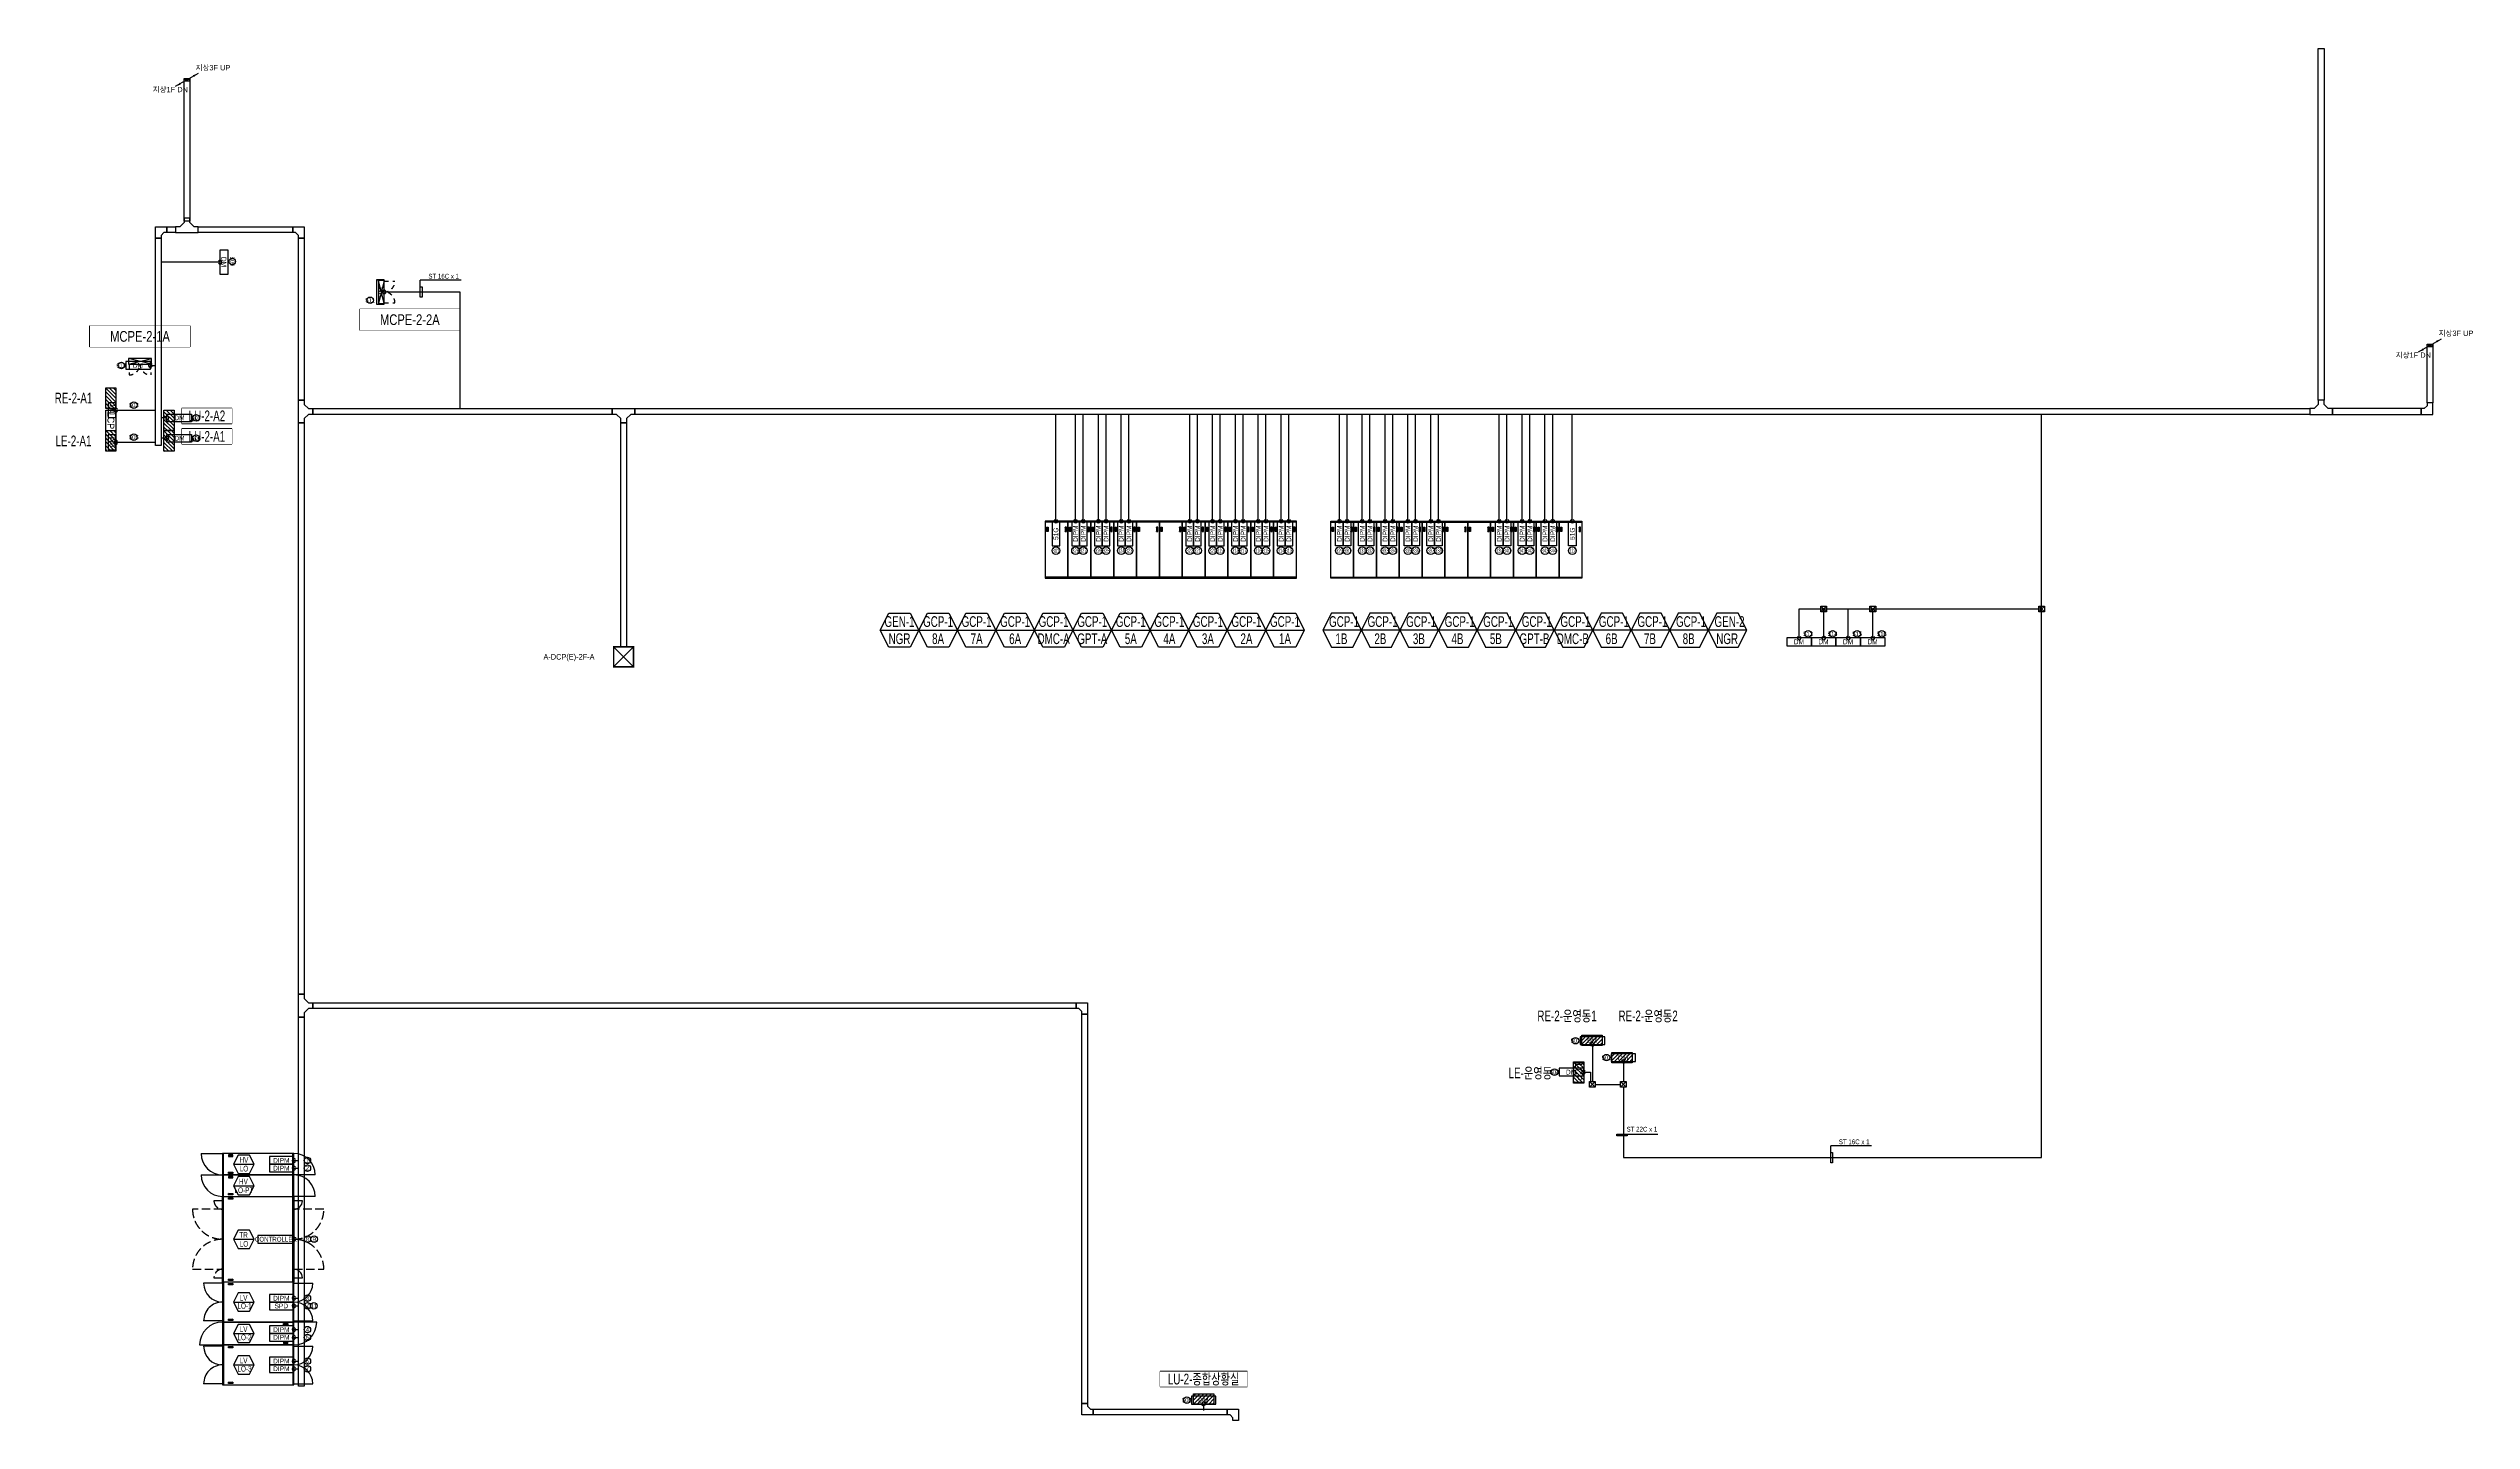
# Model space of a CAD drawing. Header units: millimetres. Extents: x 89450 to 753248, y -530175 to 1209785.
# Drawn here: x 90449 to 175308, y -87684 to -39645 of the extents above; entities that cross this region are included whole.
import ezdxf
from ezdxf.enums import TextEntityAlignment as Align

# ---------------------------------------------------------------- set-up
doc = ezdxf.new("R2010")
doc.units = ezdxf.units.MM
doc.header["$LTSCALE"] = 150
for name, pattern in [('CONTINOUS', [0]), ('D1', [3, 1, -1, 1]), ('LH2', [2.85, 2, -0.85])]:
    doc.linetypes.add(name, pattern=pattern)
for name, color, linetype in [('------00 Switch Gear', 3, 'Continuous'), ('------00 Switch Gear_Number', 1, 'Continuous'), ('------01 Distribution Panel', 3, 'Continuous'), ('------01 Distribution Panel_UPS_Emgency', 232, 'Continuous'), ('------01 Motor Control Panel or Center', 4, 'Continuous'), ('------02 Etc Panel', 3, 'Continuous'), ('-----29 Indicator', 1, 'Continuous'), ('-----99 EPMS CABLE DUCT', 4, 'Continuous'), ('-----99 EPMS CONDUIT', 4, 'Continuous'), ('-----99 EPMS DEVICE', 3, 'Continuous'), ('-----99 EPMS PNL', 6, 'Continuous')]:
    doc.layers.add(name, color=color, linetype=linetype)
doc.styles.add('ELEC', font='')
doc.styles.get('ELEC').set_extended_font_data('Dotum')

# ---------------------------------------------------------------- blocks, each defined once
blk = doc.blocks.new('A02')
h = blk.add_hatch()
h.set_pattern_fill('ANSI31', color=161, scale=25, style=0)
h.set_pattern_definition([(45, (-2000, -19200), (-56.1266, 56.1266), [])])
h.paths.add_polyline_path([(-300, 300), (-300, 0), (300, 0), (300, 300)])
at = {"color": 161}
blk.add_lwpolyline([(300, 0), (-300, 0), (-300, 300), (300, 300)], close=True, dxfattribs=at)
blk = doc.blocks.new('MCP_EQUIPMENT-2')
at = {"color": 161}
for p, q in [((200, 400), (0, -400)), ((200, -400), (0, 400))]:
    blk.add_line(p, q, dxfattribs=at)
at = {"color": 161, "linetype": 'D1'}
for p, q in [((200, 380), (580, 380)), ((200, -380), (580, -380))]:
    blk.add_line(p, q, dxfattribs=at)
at = {"color": 161}
blk.add_lwpolyline([(200, 400), (0, 400), (0, -400), (200, -400)], close=True, dxfattribs=at)
at = {"color": 161, "linetype": 'D1'}
for centre, start, end in [((200, 380), 270, 0), ((200, -380), 0, 90)]:
    blk.add_arc(centre, 380, start, end, dxfattribs=at)
blk = doc.blocks.new('zw$32E')
for p, q in [((100, 0), (0, 0)), ((0, 0), (0, -400)), ((100, -75), (100, 0)), ((0, -400), (100, -400)), ((175, -150), (100, -75)), ((100, -325), (175, -250)), ((100, -400), (100, -325)), ((250, -150), (175, -150)), ((175, -250), (250, -250)), ((250, -250), (250, -150))]:
    blk.add_line(p, q)
blk = doc.blocks.new('A07')
at = {"color": 8}
blk.add_lwpolyline([(-300, 0), (-300, 300), (300, 300), (300, 0)], close=True, dxfattribs=at)
at = {"color": 8, "style": 'ELEC'}
blk.add_text('LCP', height=200, rotation=360, dxfattribs=at).set_placement((0, 150), align=Align.MIDDLE)
blk = doc.blocks.new('1400X2500')
at = {"layer": '------00 Switch Gear', "color": 161}
for p, q in [((-2500, 1360, 0), (-3160, 1360, 0)), ((-2458, 0, 0), (-2458, 1400, 0)), ((-360, 1350, 0), (-210, 1300, 0)), ((-360, 1300, 0), (-210, 1350, 0)), ((-40, 0), (-40, 1400)), ((0, 1360, 0), (660, 1360, 0)), ((-2500, 40, 0), (-3160, 40, 0)), ((-360, 100, 0), (-210, 50, 0)), ((-360, 50, 0), (-210, 100, 0)), ((0, 40, 0), (660, 40, 0))]:
    blk.add_line(p, q, dxfattribs=at)
for points in [[(0, 0), (0, 1400), (-2500, 1400), (-2500, 0)], [(-210, 1350), (-210, 1300), (-360, 1300), (-360, 1350)], [(-210, 100), (-210, 50), (-360, 50), (-360, 100)]]:
    blk.add_lwpolyline(points, close=True, dxfattribs=at)
for centre, start, end in [((-2500, 1360, 0), 180, 270), ((0, 1360, 0), 270, 0), ((-2500, 40, 0), 90, 180), ((0, 40, 0), 0, 90)]:
    blk.add_arc(centre, 660, start, end, dxfattribs=at)
blk = doc.blocks.new('800X2500')
at = {"layer": '------00 Switch Gear', "color": 161}
for p, q in [((-3300, 0), (-2458, 0)), ((-2460, 800), (-2460, 0)), ((-210, 750), (-360, 700)), ((-360, 750), (-210, 700)), ((-210, 50), (-360, 100)), ((-360, 50), (-210, 100)), ((800, 800), (-42, 800)), ((-40, 800), (-40, 0))]:
    blk.add_line(p, q, dxfattribs=at)
for points in [[(-2500, 800), (-2500, 0), (0, 0), (0, 800)], [(-360, 750), (-210, 750), (-210, 700), (-360, 700)], [(-360, 50), (-210, 50), (-210, 100), (-360, 100)]]:
    blk.add_lwpolyline(points, close=True, dxfattribs=at)
for centre, start, end in [((-2500, 0), 90, 180), ((0, 800), 270, 0)]:
    blk.add_arc(centre, 800, start, end, dxfattribs=at)
blk = doc.blocks.new('750X2500')
at = {"layer": '------00 Switch Gear', "color": 161}
for p, q in [((-3250, 750), (-2458, 750)), ((-2460, 750), (-2460, 0)), ((-210, 700), (-360, 650)), ((-360, 700), (-210, 650)), ((-210, 50), (-360, 100)), ((-360, 50), (-210, 100)), ((750, 0), (-42, 0)), ((-40, 750), (-40, 0))]:
    blk.add_line(p, q, dxfattribs=at)
for points in [[(-2500, 750), (-2500, 0), (0, 0), (0, 750)], [(-360, 700), (-210, 700), (-210, 650), (-360, 650)], [(-360, 50), (-210, 50), (-210, 100), (-360, 100)]]:
    blk.add_lwpolyline(points, close=True, dxfattribs=at)
for centre, start, end in [((-2500, 750), 180, 270), ((0, 0), 0, 90)]:
    blk.add_arc(centre, 750, start, end, dxfattribs=at)

msp = doc.modelspace()

# ---------------------------------------------------------------- linework, layer by layer
at = {"layer": '------00 Switch Gear', "color": 161}
for p, q in [((126154, -56235), (125354, -56235)), ((125404, -56555), (125454, -56405)), ((125454, -56555), (125404, -56405)), ((126104, -56555), (126054, -56405)), ((126054, -56555), (126104, -56405)), ((126954, -56235), (126154, -56235)), ((126204, -56555), (126254, -56405)), ((126254, -56555), (126204, -56405)), ((126904, -56555), (126854, -56405)), ((126854, -56555), (126904, -56405)), ((127754, -56235), (126954, -56235)), ((127004, -56555), (127054, -56405)), ((127054, -56555), (127004, -56405)), ((127704, -56555), (127654, -56405)), ((127654, -56555), (127704, -56405)), ((128554, -56235), (127754, -56235)), ((127804, -56555), (127854, -56405)), ((127854, -56555), (127804, -56405)), ((128504, -56555), (128454, -56405)), ((128454, -56555), (128504, -56405)), ((129354, -56235), (128554, -56235)), ((128604, -56555), (128654, -56405)), ((128654, -56555), (128604, -56405)), ((129304, -56555), (129254, -56405)), ((129254, -56555), (129304, -56405)), ((130154, -56235), (129354, -56235)), ((129404, -56555), (129454, -56405)), ((129454, -56555), (129404, -56405)), ((130104, -56555), (130054, -56405)), ((130054, -56555), (130104, -56405)), ((130954, -56235), (130154, -56235)), ((130204, -56555), (130254, -56405)), ((130254, -56555), (130204, -56405)), ((130904, -56555), (130854, -56405)), ((130854, -56555), (130904, -56405)), ((131754, -56235), (130954, -56235)), ((131004, -56555), (131054, -56405)), ((131054, -56555), (131004, -56405)), ((131704, -56555), (131654, -56405)), ((131654, -56555), (131704, -56405)), ((132554, -56235), (131754, -56235)), ((131804, -56555), (131854, -56405)), ((131854, -56555), (131804, -56405)), ((132504, -56555), (132454, -56405)), ((132454, -56555), (132504, -56405)), ((133354, -56235), (132554, -56235)), ((132604, -56555), (132654, -56405)), ((132654, -56555), (132604, -56405)), ((133304, -56555), (133254, -56405)), ((133254, -56555), (133304, -56405)), ((134154, -56235), (133354, -56235)), ((133404, -56555), (133454, -56405)), ((133454, -56555), (133404, -56405)), ((134104, -56555), (134054, -56405)), ((134054, -56555), (134104, -56405)), ((135354, -56235), (136154, -56235)), ((135404, -56555), (135454, -56405)), ((135454, -56555), (135404, -56405)), ((136104, -56555), (136054, -56405)), ((136054, -56555), (136104, -56405)), ((136154, -56235), (136954, -56235)), ((136204, -56555), (136254, -56405)), ((136254, -56555), (136204, -56405)), ((136904, -56555), (136854, -56405)), ((136854, -56555), (136904, -56405)), ((136954, -56235), (137754, -56235)), ((137004, -56555), (137054, -56405)), ((137054, -56555), (137004, -56405)), ((137704, -56555), (137654, -56405)), ((137654, -56555), (137704, -56405)), ((137754, -56235), (138554, -56235)), ((137804, -56555), (137854, -56405)), ((137854, -56555), (137804, -56405)), ((138504, -56555), (138454, -56405)), ((138454, -56555), (138504, -56405)), ((138554, -56235), (139354, -56235)), ((138604, -56555), (138654, -56405)), ((138654, -56555), (138604, -56405)), ((139304, -56555), (139254, -56405)), ((139254, -56555), (139304, -56405)), ((139354, -56235), (140154, -56235)), ((139404, -56555), (139454, -56405)), ((139454, -56555), (139404, -56405)), ((140104, -56555), (140054, -56405)), ((140054, -56555), (140104, -56405)), ((140154, -56235), (140954, -56235)), ((140204, -56555), (140254, -56405)), ((140254, -56555), (140204, -56405)), ((140904, -56555), (140854, -56405)), ((140854, -56555), (140904, -56405)), ((140954, -56235), (141754, -56235)), ((141004, -56555), (141054, -56405)), ((141054, -56555), (141004, -56405)), ((141704, -56555), (141654, -56405)), ((141654, -56555), (141704, -56405)), ((141754, -56235), (142554, -56235)), ((141804, -56555), (141854, -56405)), ((141854, -56555), (141804, -56405)), ((142504, -56555), (142454, -56405)), ((142454, -56555), (142504, -56405)), ((142554, -56235), (143354, -56235)), ((142604, -56555), (142654, -56405)), ((142654, -56555), (142604, -56405)), ((143304, -56555), (143254, -56405)), ((143254, -56555), (143304, -56405)), ((143354, -56235), (144154, -56235)), ((143404, -56555), (143454, -56405)), ((143454, -56555), (143404, -56405)), ((144104, -56555), (144054, -56405)), ((144054, -56555), (144104, -56405)), ((126154, -58153), (125354, -58153)), ((126954, -58153), (126154, -58153)), ((127754, -58153), (126954, -58153)), ((128554, -58153), (127754, -58153)), ((129354, -58153), (128554, -58153)), ((130154, -58153), (129354, -58153)), ((130954, -58153), (130154, -58153)), ((131754, -58153), (130954, -58153)), ((132554, -58153), (131754, -58153)), ((133354, -58153), (132554, -58153)), ((134154, -58153), (133354, -58153)), ((135354, -58153), (136154, -58153)), ((136154, -58153), (136954, -58153)), ((136954, -58153), (137754, -58153)), ((137754, -58153), (138554, -58153)), ((138554, -58153), (139354, -58153)), ((139354, -58153), (140154, -58153)), ((140154, -58153), (140954, -58153)), ((140954, -58153), (141754, -58153)), ((141754, -58153), (142554, -58153)), ((142554, -58153), (143354, -58153)), ((143354, -58153), (144154, -58153)), ((96584, -82836, 0), (96584, -79836, 0)), ((96904, -79936, 0), (96754, -79886, 0)), ((96904, -79886, 0), (96754, -79936, 0)), ((99004, -82836, 0), (99004, -79836, 0)), ((99344, -79986, 0), (99044, -79986, 0)), ((96904, -82786, 0), (96754, -82736, 0)), ((96904, -82736, 0), (96754, -82786, 0)), ((99044, -82686, 0), (99344, -82686, 0))]:
    msp.add_line(p, q, dxfattribs=at)
at = {"layer": '------00 Switch Gear', "color": 161, "linetype": 'LH2'}
for p, q in [((96544, -80286, 0), (95494, -80286, 0)), ((96544, -79986, 0), (96244, -79986, 0)), ((100094, -80286, 0), (99044, -80286, 0)), ((95494, -82386, 0), (96544, -82386, 0)), ((96244, -82686, 0), (96544, -82686, 0)), ((99044, -82386, 0), (100094, -82386, 0))]:
    msp.add_line(p, q, dxfattribs=at)
at = {"layer": '------00 Switch Gear', "color": 161, "elevation": 0}
for points in [[(126154, -56195), (125354, -56195), (125354, -58195), (126154, -58195)], [(125404, -56405), (125454, -56405), (125454, -56555), (125404, -56555)], [(126104, -56405), (126054, -56405), (126054, -56555), (126104, -56555)], [(126954, -56195), (126154, -56195), (126154, -58195), (126954, -58195)], [(126204, -56405), (126254, -56405), (126254, -56555), (126204, -56555)], [(126904, -56405), (126854, -56405), (126854, -56555), (126904, -56555)], [(127754, -56195), (126954, -56195), (126954, -58195), (127754, -58195)], [(127004, -56405), (127054, -56405), (127054, -56555), (127004, -56555)], [(127704, -56405), (127654, -56405), (127654, -56555), (127704, -56555)], [(128554, -56195), (127754, -56195), (127754, -58195), (128554, -58195)], [(127804, -56405), (127854, -56405), (127854, -56555), (127804, -56555)], [(128504, -56405), (128454, -56405), (128454, -56555), (128504, -56555)], [(129354, -56195), (128554, -56195), (128554, -58195), (129354, -58195)], [(128604, -56405), (128654, -56405), (128654, -56555), (128604, -56555)], [(129304, -56405), (129254, -56405), (129254, -56555), (129304, -56555)], [(130154, -56195), (129354, -56195), (129354, -58195), (130154, -58195)], [(129404, -56405), (129454, -56405), (129454, -56555), (129404, -56555)], [(130104, -56405), (130054, -56405), (130054, -56555), (130104, -56555)], [(130954, -56195), (130154, -56195), (130154, -58195), (130954, -58195)], [(130204, -56405), (130254, -56405), (130254, -56555), (130204, -56555)], [(130904, -56405), (130854, -56405), (130854, -56555), (130904, -56555)], [(131754, -56195), (130954, -56195), (130954, -58195), (131754, -58195)], [(131004, -56405), (131054, -56405), (131054, -56555), (131004, -56555)], [(131704, -56405), (131654, -56405), (131654, -56555), (131704, -56555)], [(132554, -56195), (131754, -56195), (131754, -58195), (132554, -58195)], [(131804, -56405), (131854, -56405), (131854, -56555), (131804, -56555)], [(132504, -56405), (132454, -56405), (132454, -56555), (132504, -56555)], [(133354, -56195), (132554, -56195), (132554, -58195), (133354, -58195)], [(132604, -56405), (132654, -56405), (132654, -56555), (132604, -56555)], [(133304, -56405), (133254, -56405), (133254, -56555), (133304, -56555)], [(134154, -56195), (133354, -56195), (133354, -58195), (134154, -58195)], [(133404, -56405), (133454, -56405), (133454, -56555), (133404, -56555)], [(134104, -56405), (134054, -56405), (134054, -56555), (134104, -56555)], [(135354, -56195), (136154, -56195), (136154, -58195), (135354, -58195)], [(135404, -56405), (135454, -56405), (135454, -56555), (135404, -56555)], [(136104, -56405), (136054, -56405), (136054, -56555), (136104, -56555)], [(136154, -56195), (136954, -56195), (136954, -58195), (136154, -58195)], [(136204, -56405), (136254, -56405), (136254, -56555), (136204, -56555)], [(136904, -56405), (136854, -56405), (136854, -56555), (136904, -56555)], [(136954, -56195), (137754, -56195), (137754, -58195), (136954, -58195)], [(137004, -56405), (137054, -56405), (137054, -56555), (137004, -56555)], [(137704, -56405), (137654, -56405), (137654, -56555), (137704, -56555)], [(137754, -56195), (138554, -56195), (138554, -58195), (137754, -58195)], [(137804, -56405), (137854, -56405), (137854, -56555), (137804, -56555)], [(138504, -56405), (138454, -56405), (138454, -56555), (138504, -56555)], [(138554, -56195), (139354, -56195), (139354, -58195), (138554, -58195)], [(138604, -56405), (138654, -56405), (138654, -56555), (138604, -56555)], [(139304, -56405), (139254, -56405), (139254, -56555), (139304, -56555)], [(139354, -56195), (140154, -56195), (140154, -58195), (139354, -58195)], [(139404, -56405), (139454, -56405), (139454, -56555), (139404, -56555)], [(140104, -56405), (140054, -56405), (140054, -56555), (140104, -56555)], [(140154, -56195), (140954, -56195), (140954, -58195), (140154, -58195)], [(140204, -56405), (140254, -56405), (140254, -56555), (140204, -56555)], [(140904, -56405), (140854, -56405), (140854, -56555), (140904, -56555)], [(140954, -56195), (141754, -56195), (141754, -58195), (140954, -58195)], [(141004, -56405), (141054, -56405), (141054, -56555), (141004, -56555)], [(141704, -56405), (141654, -56405), (141654, -56555), (141704, -56555)], [(141754, -56195), (142554, -56195), (142554, -58195), (141754, -58195)], [(141804, -56405), (141854, -56405), (141854, -56555), (141804, -56555)], [(142504, -56405), (142454, -56405), (142454, -56555), (142504, -56555)], [(142554, -56195), (143354, -56195), (143354, -58195), (142554, -58195)], [(142604, -56405), (142654, -56405), (142654, -56555), (142604, -56555)], [(143304, -56405), (143254, -56405), (143254, -56555), (143304, -56555)], [(143354, -56195), (144154, -56195), (144154, -58195), (143354, -58195)], [(143404, -56405), (143454, -56405), (143454, -56555), (143404, -56555)], [(144104, -56405), (144054, -56405), (144054, -56555), (144104, -56555)], [(96544, -82836), (96544, -79836), (99044, -79836), (99044, -82836)], [(96754, -79936), (96754, -79886), (96904, -79886), (96904, -79936)], [(96754, -82786), (96754, -82736), (96904, -82736), (96904, -82786)]]:
    msp.add_lwpolyline(points, close=True, dxfattribs=at)
at = {"layer": '------00 Switch Gear', "color": 161, "linetype": 'LH2'}
for centre, radius, start, end in [((96544, -80286, 0), 1050, 180, 270), ((96544, -79986, 0), 300, 180, 270), ((99044, -80286, 0), 1050, 270, 0), ((96544, -82386, 0), 1050, 90, 180), ((99044, -82386, 0), 1050, 0, 90), ((96544, -82686, 0), 300, 90, 180)]:
    msp.add_arc(centre, radius, start, end, dxfattribs=at)
at = {"layer": '------00 Switch Gear', "color": 161}
for centre, start, end in [((99044, -79986, 0), 270, 0), ((99044, -82686, 0), 0, 90)]:
    msp.add_arc(centre, 300, start, end, dxfattribs=at)
at = {"layer": '------00 Switch Gear_Number', "color": 1}
for points in [[(119579, -60011), (120929, -60011), (120629, -60611), (119878, -60611), (119579, -60011), (119878, -59411), (120629, -59411), (120929, -60011)], [(120929, -60011), (122279, -60011), (121979, -60611), (121228, -60611), (120929, -60011), (121228, -59411), (121979, -59411), (122279, -60011)], [(122279, -60011), (123629, -60011), (123329, -60611), (122578, -60611), (122279, -60011), (122578, -59411), (123329, -59411), (123629, -60011)], [(123629, -60011), (124979, -60011), (124679, -60611), (123928, -60611), (123629, -60011), (123928, -59411), (124679, -59411), (124979, -60011)], [(124976, -60011), (126326, -60011), (126026, -60611), (125275, -60611), (124976, -60011), (125275, -59411), (126026, -59411), (126326, -60011)], [(126329, -60011), (127679, -60011), (127379, -60611), (126628, -60611), (126329, -60011), (126628, -59411), (127379, -59411), (127679, -60011)], [(127679, -60011), (129029, -60011), (128729, -60611), (127978, -60611), (127679, -60011), (127978, -59411), (128729, -59411), (129029, -60011)], [(129029, -60011), (130379, -60011), (130079, -60611), (129328, -60611), (129029, -60011), (129328, -59411), (130079, -59411), (130379, -60011)], [(130379, -60011), (131729, -60011), (131429, -60611), (130678, -60611), (130379, -60011), (130678, -59411), (131429, -59411), (131729, -60011)], [(131729, -60011), (133079, -60011), (132779, -60611), (132028, -60611), (131729, -60011), (132028, -59411), (132779, -59411), (133079, -60011)], [(133079, -60011), (134429, -60011), (134129, -60611), (133378, -60611), (133079, -60011), (133378, -59411), (134129, -59411), (134429, -60011)], [(136429, -60011), (135079, -60011), (135378, -60611), (136129, -60611), (136429, -60011), (136129, -59411), (135378, -59411), (135079, -60011)], [(137779, -60011), (136429, -60011), (136728, -60611), (137479, -60611), (137779, -60011), (137479, -59411), (136728, -59411), (136429, -60011)], [(139129, -60011), (137779, -60011), (138078, -60611), (138829, -60611), (139129, -60011), (138829, -59411), (138078, -59411), (137779, -60011)], [(140479, -60011), (139129, -60011), (139428, -60611), (140179, -60611), (140479, -60011), (140179, -59411), (139428, -59411), (139129, -60011)], [(141829, -60011), (140479, -60011), (140778, -60611), (141529, -60611), (141829, -60011), (141529, -59411), (140778, -59411), (140479, -60011)], [(143179, -60011), (141829, -60011), (142128, -60611), (142879, -60611), (143179, -60011), (142879, -59411), (142128, -59411), (141829, -60011)], [(144531, -60011), (143181, -60011), (143481, -60611), (144232, -60611), (144531, -60011), (144232, -59411), (143481, -59411), (143181, -60011)], [(145879, -60011), (144529, -60011), (144828, -60611), (145579, -60611), (145879, -60011), (145579, -59411), (144828, -59411), (144529, -60011)], [(147229, -60011), (145879, -60011), (146178, -60611), (146929, -60611), (147229, -60011), (146929, -59411), (146178, -59411), (145879, -60011)], [(148579, -60011), (147229, -60011), (147528, -60611), (148279, -60611), (148579, -60011), (148279, -59411), (147528, -59411), (147229, -60011)], [(149929, -60011), (148579, -60011), (148878, -60611), (149629, -60611), (149929, -60011), (149629, -59411), (148878, -59411), (148579, -60011)]]:
    msp.add_lwpolyline(points, dxfattribs=at)
at = {"layer": '------00 Switch Gear_Number', "elevation": 0}
for points in [[(96934, -78711), (97654, -78711), (97494, -78391), (97093, -78391), (96934, -78711), (97093, -79031), (97494, -79031), (97654, -78711)], [(96934, -79461), (97654, -79461), (97494, -79141), (97093, -79141), (96934, -79461), (97093, -79781), (97494, -79781), (97654, -79461)], [(96934, -81336), (97654, -81336), (97494, -81016), (97093, -81016), (96934, -81336), (97093, -81656), (97494, -81656), (97654, -81336)], [(96934, -83536), (97654, -83536), (97494, -83216), (97093, -83216), (96934, -83536), (97093, -83856), (97494, -83856), (97654, -83536)], [(96934, -84636), (97654, -84636), (97494, -84316), (97093, -84316), (96934, -84636), (97093, -84956), (97494, -84956), (97654, -84636)], [(96934, -85736), (97654, -85736), (97494, -85416), (97093, -85416), (96934, -85736), (97093, -86056), (97494, -86056), (97654, -85736)]]:
    msp.add_lwpolyline(points, dxfattribs=at)
at = {"layer": '------01 Distribution Panel_UPS_Emgency', "color": 1, "elevation": 0}
msp.add_lwpolyline([(95121, -53490), (96876, -53490), (96876, -52965), (95121, -52965)], close=True, dxfattribs=at)
at = {"layer": '------01 Distribution Panel_UPS_Emgency', "color": 1}
msp.add_lwpolyline([(129377, -86495), (132431, -86495), (132431, -85970), (129377, -85970)], close=True, dxfattribs=at)
at = {"layer": '------01 Motor Control Panel or Center', "linetype": 'CONTINOUS'}
msp.add_lwpolyline([(104855, -48770), (104855, -49510), (101352, -49510), (101352, -48770)], close=True, dxfattribs=at)
at = {"layer": '------01 Motor Control Panel or Center', "linetype": 'CONTINOUS', "elevation": 0}
msp.add_lwpolyline([(95405, -49355), (95405, -50095), (91902, -50095), (91902, -49355)], close=True, dxfattribs=at)
at = {"layer": '------02 Etc Panel'}
for p, q in [((92814, -52310), (94195, -52310)), ((92814, -53435), (94195, -53435))]:
    msp.add_line(p, q, dxfattribs=at)
at = {"layer": '-----29 Indicator'}
for centre, radius in [((96888, -47102), 114), ((93001, -50742), 114), ((93436, -52131), 114), ((93436, -53255), 114), ((125731, -57227), 136), ((126419, -57227), 136), ((126688, -57227), 136), ((127219, -57227), 136), ((127488, -57227), 136), ((128019, -57227), 136), ((128288, -57227), 136), ((130419, -57227), 136), ((130688, -57227), 136), ((131219, -57227), 136), ((131488, -57227), 136), ((132019, -57227), 136), ((132288, -57227), 136), ((132819, -57227), 136), ((133088, -57227), 136), ((133619, -57227), 136), ((133888, -57227), 136), ((135659, -57227), 136), ((135928, -57227), 136), ((136459, -57227), 136), ((136728, -57227), 136), ((137259, -57227), 136), ((137528, -57227), 136), ((138059, -57227), 136), ((138328, -57227), 136), ((138859, -57227), 136), ((139128, -57227), 136), ((141259, -57227), 136), ((141528, -57227), 136), ((142059, -57227), 136), ((142328, -57227), 136), ((142859, -57227), 136), ((143128, -57227), 136), ((143816, -57227), 136), ((152074, -60141), 114), ((152934, -60141), 114), ((153794, -60141), 114), ((154655, -60141), 114), ((143930, -74384), 114), ((145014, -74979), 114), ((99516, -78577), 114), ((99516, -78846), 114), ((99516, -81336), 114), ((99757, -81336), 114), ((99516, -83402), 114), ((99516, -83671), 114), ((99743, -83671), 114), ((99516, -84502), 114), ((99516, -84771), 114), ((99516, -85602), 114), ((99516, -85871), 114)]:
    msp.add_circle(centre, radius, dxfattribs=at)
at = {"layer": '-----99 EPMS CABLE DUCT'}
for p, q in [((95207, -40705), (95387, -40785)), ((95207, -40785), (95387, -40705)), ((95297, -40745), (95703, -40511)), ((95297, -40745), (94891, -40979)), ((173849, -50045), (173443, -50279)), ((173759, -50005), (173939, -50085)), ((173759, -50085), (173939, -50005)), ((173849, -50045), (174255, -49811)), ((151759, -59269), (160253, -59269))]:
    msp.add_line(p, q, dxfattribs=at)
at = {"layer": '-----99 EPMS CABLE DUCT', "elevation": 0}
for points in [[(169942, -39645), (170142, -39645), (170142, -51956), (169942, -51956)], [(95197, -40695), (95397, -40695), (95397, -40795), (95197, -40795)], [(95207, -40705), (95387, -40705), (95387, -40785), (95207, -40785)], [(173749, -49995), (173949, -49995), (173949, -52056), (173749, -52056)], [(173749, -49995), (173949, -49995), (173949, -50095), (173749, -50095)], [(173759, -50005), (173939, -50005), (173939, -50085), (173759, -50085)], [(110489, -52756), (110689, -52756), (110689, -60595), (110489, -60595)], [(99702, -73061), (126439, -73061), (126439, -73261), (99702, -73261)], [(126639, -73461), (126839, -73461), (126839, -87084), (126639, -87084)], [(127039, -87284), (131728, -87284), (131728, -87484), (127039, -87484)]]:
    msp.add_lwpolyline(points, close=True, dxfattribs=at)
at = {"layer": '-----99 EPMS CABLE DUCT'}
for points in [[(95197, -40695), (95397, -40695), (95397, -45692), (95197, -45692)], [(94595, -45892), (94897, -45892), (94897, -46092), (94595, -46092)], [(95697, -45892), (99002, -45892), (99002, -46092), (95697, -46092)], [(99202, -46292), (99402, -46292), (99402, -51956), (99202, -51956)], [(99702, -52256), (110189, -52256), (110189, -52456), (99702, -52456)], [(110989, -52256), (169642, -52256), (169642, -52456), (110989, -52456)], [(173549, -52256), (170442, -52256), (170442, -52456), (173549, -52456)], [(99202, -52756), (99402, -52756), (99402, -72761), (99202, -72761)], [(99202, -73561), (99402, -73561), (99402, -86478), (99202, -86478)]]:
    msp.add_lwpolyline(points, close=True, dxfattribs=at)
at = {"layer": '-----99 EPMS CABLE DUCT', "elevation": 0}
for points in [[(95703, -40511, 0, 70, 0), (95527, -40612, 40, 40, 0)], [(94891, -40979, 0, 70, 0), (95067, -40878, 40, 40, 0)], [(174255, -49811, 0, 70, 0), (174079, -49912, 40, 40, 0)], [(173443, -50279, 0, 70, 0), (173619, -50178, 40, 40, 0)]]:
    msp.add_lwpolyline(points, format="xyseb", dxfattribs=at)
at = {"layer": '-----99 EPMS CABLE DUCT'}
for points in [[(94395, -46292), (94195, -46292), (94195, -45892), (94595, -45892), (94595, -46092), (94495, -46092), (94395, -46192), (94395, -46292)], [(99002, -46092), (99002, -45892), (99402, -45892), (99402, -46292), (99202, -46292), (99202, -46192), (99102, -46092), (99002, -46092)], [(96457, -47128), (94395, -47128)], [(173549, -52256), (173549, -52456), (173949, -52456), (173949, -52056), (173749, -52056), (173749, -52156), (173649, -52256), (173549, -52256)]]:
    msp.add_lwpolyline(points, dxfattribs=at)
at = {"layer": '-----99 EPMS CABLE DUCT', "elevation": 0}
for points in [[(126439, -73261), (126439, -73061), (126839, -73061), (126839, -73461), (126639, -73461), (126639, -73361), (126539, -73261), (126439, -73261)], [(127039, -87284), (127039, -87484), (126639, -87484), (126639, -87084), (126839, -87084), (126839, -87184), (126939, -87284), (127039, -87284)], [(131728, -87484), (131728, -87284), (132128, -87284), (132128, -87684), (131928, -87684), (131928, -87584), (131828, -87484), (131728, -87484)]]:
    msp.add_lwpolyline(points, dxfattribs=at)
at = {"layer": '-----99 EPMS CABLE DUCT'}
for centre in [(95297, -40745), (173849, -50045)]:
    msp.add_circle(centre, 10, dxfattribs=at)
at = {"layer": '-----99 EPMS CONDUIT'}
for p, q in [((102204, -48170), (104860, -48170)), ((104900, -47761), (103472, -47761)), ((94020, -50742), (94195, -50742)), ((125731, -56195), (125731, -52456, 0)), ((126419, -56195), (126419, -52456, 0)), ((126688, -56195), (126688, -52456, 0)), ((127219, -56195), (127219, -52456, 0)), ((127488, -56195), (127488, -52456, 0)), ((128019, -56195), (128019, -52456, 0)), ((128288, -56195), (128288, -52456, 0)), ((130419, -56195), (130419, -52456, 0)), ((130688, -56195), (130688, -52456, 0)), ((131219, -56195), (131219, -52456, 0)), ((131488, -56195), (131488, -52456, 0)), ((132019, -56195), (132019, -52456, 0)), ((132288, -56195), (132288, -52456, 0)), ((132819, -56195), (132819, -52456, 0)), ((133088, -56195), (133088, -52456, 0)), ((133619, -56195), (133619, -52456, 0)), ((133888, -56195), (133888, -52456, 0)), ((135659, -56195), (135659, -52456, 0)), ((135928, -56195), (135928, -52456, 0)), ((136459, -56195), (136459, -52456, 0)), ((136728, -56195), (136728, -52456, 0)), ((137259, -56195), (137259, -52456, 0)), ((137528, -56195), (137528, -52456, 0)), ((138059, -56195), (138059, -52456, 0)), ((138328, -56195), (138328, -52456, 0)), ((138859, -56195), (138859, -52456, 0)), ((139128, -56195), (139128, -52456, 0)), ((141259, -56195), (141259, -52456, 0)), ((141528, -56195), (141528, -52456, 0)), ((142059, -56195), (142059, -52456, 0)), ((142328, -56195), (142328, -52456, 0)), ((142859, -56195), (142859, -52456, 0)), ((143128, -56195), (143128, -52456, 0)), ((143816, -56195), (143816, -52456, 0)), ((160253, -78476), (160253, -52456)), ((151759, -60285), (151759, -59269)), ((152720, -59169), (152520, -59369)), ((152520, -59169), (152720, -59369)), ((152620, -60285), (152620, -59269)), ((153480, -60285), (153480, -59269)), ((154440, -59169), (154240, -59369)), ((154240, -59169), (154440, -59369)), ((154340, -60285), (154340, -59269)), ((160353, -59169), (160153, -59369)), ((160153, -59169), (160353, -59369)), ((144519, -74518), (144519, -75816)), ((144214, -75485), (144447, -75485)), ((144447, -75485), (144447, -75816)), ((145603, -75114), (145603, -75816)), ((144619, -75816), (144419, -76016)), ((144419, -75816), (144619, -76016)), ((144619, -75916), (145503, -75916)), ((145703, -75816), (145503, -76016)), ((145503, -75816), (145703, -76016)), ((145603, -76016), (145603, -78476)), ((145375, -77655), (146811, -77655)), ((152868, -78658), (152868, -78068)), ((154296, -78068), (152868, -78068)), ((99044, -78577, 0), (99202, -78577, 0)), ((99044, -78846, 0), (99202, -78846, 0)), ((145603, -78476), (160253, -78476)), ((99044, -81336, 0), (99202, -81336)), ((99044, -83402, 0), (99202, -83402, 0)), ((99044, -83671, 0), (99202, -83671, 0)), ((99044, -84502, 0), (99202, -84502, 0)), ((99044, -84771, 0), (99202, -84771, 0)), ((99044, -85602, 0), (99202, -85602, 0)), ((99044, -85871, 0), (99202, -85871, 0)), ((130904, -87105), (130904, -87338))]:
    msp.add_line(p, q, dxfattribs=at)
at = {"layer": '-----99 EPMS CONDUIT', "elevation": 0}
for points in [[(152520, -59169), (152720, -59169), (152720, -59369), (152520, -59369)], [(154240, -59169), (154440, -59169), (154440, -59369), (154240, -59369)], [(160153, -59169), (160353, -59169), (160353, -59369), (160153, -59369)], [(144419, -75816), (144619, -75816), (144619, -76016), (144419, -76016)], [(145503, -75816), (145703, -75816), (145703, -76016), (145503, -76016)], [(152868, -78658), (152868, -78295), (152928, -78295), (152928, -78658)]]:
    msp.add_lwpolyline(points, close=True, dxfattribs=at)
at = {"layer": '-----99 EPMS CONDUIT'}
msp.add_lwpolyline([(145375, -77655), (145738, -77655), (145738, -77715), (145375, -77715)], close=True, dxfattribs=at)
for points in [[(94598, -52580, 0), (94395, -52580, 0)], [(94598, -53292, 0), (94395, -53292, 0)]]:
    msp.add_polyline3d(points, dxfattribs=at)
for centre, start, end in [((96457, -47128), 210, 150), ((102204, -48170), 30, 330), ((94020, -50742), 30, 330), ((92814, -52310), 30, 330), ((94598, -52580), 210, 150), ((92814, -53435), 30, 330), ((94598, -53292), 210, 150), ((125731, -56195), 120, 60), ((126419, -56195), 120, 60), ((126688, -56195), 120, 60), ((127219, -56195), 120, 60), ((127488, -56195), 120, 60), ((128019, -56195), 120, 60), ((128288, -56195), 120, 60), ((130419, -56195), 120, 60), ((130688, -56195), 120, 60), ((131219, -56195), 120, 60), ((131488, -56195), 120, 60), ((132019, -56195), 120, 60), ((132288, -56195), 120, 60), ((132819, -56195), 120, 60), ((133088, -56195), 120, 60), ((133619, -56195), 120, 60), ((133888, -56195), 120, 60), ((135659, -56195), 120, 60), ((135928, -56195), 120, 60), ((136459, -56195), 120, 60), ((136728, -56195), 120, 60), ((137259, -56195), 120, 60), ((137528, -56195), 120, 60), ((138059, -56195), 120, 60), ((138328, -56195), 120, 60), ((138859, -56195), 120, 60), ((139128, -56195), 120, 60), ((141259, -56195), 120, 60), ((141528, -56195), 120, 60), ((142059, -56195), 120, 60), ((142328, -56195), 120, 60), ((142859, -56195), 120, 60), ((143128, -56195), 120, 60), ((143816, -56195), 120, 60), ((151759, -60285), 120, 60), ((152620, -60285), 120, 60), ((153480, -60285), 120, 60), ((154340, -60285), 120, 60), ((144519, -74518), 300, 240), ((144214, -75485), 30, 330), ((145603, -75114), 300, 240), ((99044, -78577, 0), 30, 330), ((99044, -78846, 0), 30, 330), ((99044, -81336, 0), 30, 330), ((99044, -83402, 0), 30, 330), ((99044, -83671, 0), 30, 330), ((99044, -84502, 0), 30, 330), ((99044, -84771, 0), 30, 330), ((99044, -85602, 0), 30, 330), ((99044, -85871, 0), 30, 330), ((130904, -87105), 300, 240)]:
    msp.add_arc(centre, 63.8, start, end, dxfattribs=at)
at = {"layer": '-----99 EPMS DEVICE', "color": 2}
msp.add_lwpolyline([(96457, -47558), (96457, -46698), (96727, -46698), (96727, -47558)], close=True, dxfattribs=at)
at = {"layer": '-----99 EPMS DEVICE', "color": 2, "elevation": 0}
for points in [[(94020, -50607), (93160, -50607), (93160, -50877), (94020, -50877)], [(152190, -60285), (151329, -60285), (151329, -60555), (152190, -60555)], [(153050, -60285), (152190, -60285), (152190, -60555), (153050, -60555)], [(153910, -60285), (153050, -60285), (153050, -60555), (153910, -60555)], [(154770, -60285), (153910, -60285), (153910, -60555), (154770, -60555)], [(144949, -74249), (144089, -74249), (144089, -74518), (144949, -74518)], [(146033, -74844), (145173, -74844), (145173, -75114), (146033, -75114)]]:
    msp.add_lwpolyline(points, close=True, dxfattribs=at)
at = {"layer": '-----99 EPMS DEVICE', "elevation": 0}
for points in [[(125596, -56195), (125596, -57055), (125866, -57055), (125866, -56195)], [(126284, -56195), (126284, -57055), (126554, -57055), (126554, -56195)], [(126554, -56195), (126554, -57055), (126823, -57055), (126823, -56195)], [(127084, -56195), (127084, -57055), (127354, -57055), (127354, -56195)], [(127354, -56195), (127354, -57055), (127623, -57055), (127623, -56195)], [(127884, -56195), (127884, -57055), (128154, -57055), (128154, -56195)], [(128154, -56195), (128154, -57055), (128423, -57055), (128423, -56195)], [(130284, -56195), (130284, -57055), (130554, -57055), (130554, -56195)], [(130554, -56195), (130554, -57055), (130823, -57055), (130823, -56195)], [(131084, -56195), (131084, -57055), (131354, -57055), (131354, -56195)], [(131354, -56195), (131354, -57055), (131623, -57055), (131623, -56195)], [(131884, -56195), (131884, -57055), (132154, -57055), (132154, -56195)], [(132154, -56195), (132154, -57055), (132423, -57055), (132423, -56195)], [(132684, -56195), (132684, -57055), (132954, -57055), (132954, -56195)], [(132954, -56195), (132954, -57055), (133223, -57055), (133223, -56195)], [(133484, -56195), (133484, -57055), (133754, -57055), (133754, -56195)], [(133754, -56195), (133754, -57055), (134023, -57055), (134023, -56195)], [(135794, -56195), (135794, -57055), (135524, -57055), (135524, -56195)], [(136063, -56195), (136063, -57055), (135794, -57055), (135794, -56195)], [(136594, -56195), (136594, -57055), (136324, -57055), (136324, -56195)], [(136863, -56195), (136863, -57055), (136594, -57055), (136594, -56195)], [(137394, -56195), (137394, -57055), (137124, -57055), (137124, -56195)], [(137663, -56195), (137663, -57055), (137394, -57055), (137394, -56195)], [(138194, -56195), (138194, -57055), (137924, -57055), (137924, -56195)], [(138463, -56195), (138463, -57055), (138194, -57055), (138194, -56195)], [(138994, -56195), (138994, -57055), (138724, -57055), (138724, -56195)], [(139263, -56195), (139263, -57055), (138994, -57055), (138994, -56195)], [(141394, -56195), (141394, -57055), (141124, -57055), (141124, -56195)], [(141663, -56195), (141663, -57055), (141394, -57055), (141394, -56195)], [(142194, -56195), (142194, -57055), (141924, -57055), (141924, -56195)], [(142463, -56195), (142463, -57055), (142194, -57055), (142194, -56195)], [(142994, -56195), (142994, -57055), (142724, -57055), (142724, -56195)], [(143263, -56195), (143263, -57055), (142994, -57055), (142994, -56195)], [(143951, -56195), (143951, -57055), (143681, -57055), (143681, -56195)], [(99044, -78442), (98184, -78442), (98184, -78711), (99044, -78711)], [(99044, -78711), (98184, -78711), (98184, -78981), (99044, -78981)], [(99044, -81202), (97784, -81202), (97784, -81471), (99044, -81471)], [(99044, -83267), (98184, -83267), (98184, -83536), (99044, -83536)], [(99044, -83536), (98184, -83536), (98184, -83806), (99044, -83806)], [(99044, -84367), (98184, -84367), (98184, -84636), (99044, -84636)], [(99044, -84636), (98184, -84636), (98184, -84906), (99044, -84906)], [(99044, -85467), (98184, -85467), (98184, -85736), (99044, -85736)], [(99044, -85736), (98184, -85736), (98184, -86006), (99044, -86006)]]:
    msp.add_lwpolyline(points, close=True, dxfattribs=at)
at = {"layer": '-----99 EPMS PNL'}
for p, q in [((110239, -60595), (110939, -61295)), ((110239, -61295), (110939, -60595))]:
    msp.add_line(p, q, dxfattribs=at)
at = {"layer": '-----99 EPMS PNL', "elevation": 0}
for points, const_width in [([(107592, -61126), (107592, -60765), (109763, -60765), (109763, -61126)], 1), ([(110239, -60595), (110939, -60595), (110939, -61295), (110239, -61295)], 50)]:
    msp.add_lwpolyline(points, close=True, dxfattribs=dict(at, const_width=const_width))

# ---------------------------------------------------------------- block references
at = {"layer": '------00 Switch Gear', "rotation": 180}
for name, p in [('750X2500', (96544, -78336, 0)), ('750X2500', (96544, -79086, 0)), ('1400X2500', (96544, -82836, 0)), ('1400X2500', (96544, -85036, 0))]:
    msp.add_blockref(name, p, dxfattribs=at)
at = {"layer": '------00 Switch Gear'}
msp.add_blockref('800X2500', (99044, -85036, 0), dxfattribs=at)
at = {"layer": '------01 Distribution Panel', "xscale": 1.2, "yscale": 1.2, "zscale": 1.2, "rotation": 270}
for p in [(92454, -51885), (92454, -53385)]:
    msp.add_blockref('A02', p, dxfattribs=at)
at = {"layer": '------01 Distribution Panel', "xscale": 1.2, "yscale": 1.2, "zscale": 1.2}
for p in [(144504, -74555), (145554, -75155)]:
    msp.add_blockref('A02', p, dxfattribs=at)
at = {"layer": '------01 Distribution Panel_UPS_Emgency', "xscale": 1.2, "yscale": 1.2, "zscale": 1.2}
for p, rotation in [((94494, -53385), 270), ((130904, -86745), 180)]:
    msp.add_blockref('A02', p, dxfattribs=dict(at, rotation=rotation))
at = {"layer": '-----99 EPMS CABLE DUCT', "yscale": 2, "zscale": 2}
for p, xscale, rotation in [((94897, -46092), 2, 89.99999999999993), ((99202, -52756), -2, 180), ((110189, -52256), -2, 89.99999999999993), ((169642, -52456), 2, 90.00000000000001), ((99202, -73561), -2, 180)]:
    msp.add_blockref('zw$32E', p, dxfattribs=dict(at, xscale=xscale, rotation=rotation))

# ---------------------------------------------------------------- texts
at = {"layer": '------00 Switch Gear_Number', "color": 7, "style": 'ELEC', "width": 0.7}
for s, height, p in [('GEN-1', 375, (120254, -59711)), ('NGR', 375, (120254, -60311)), ('GCP-1', 375, (121604, -59711)), ('8A', 375, (121604, -60311)), ('GCP-1', 375, (122954, -59711)), ('7A', 375, (122954, -60311)), ('GCP-1', 375, (124304, -59711)), ('6A', 375, (124304, -60311)), ('DMC-A', 375, (125651, -60311)), ('GCP-1', 375, (125651, -59711)), ('GCP-1', 375, (127004, -59711)), ('GPT-A', 375, (127004, -60311)), ('GCP-1', 375, (128354, -59711)), ('5A', 375, (128354, -60311)), ('GCP-1', 375, (129704, -59711)), ('4A', 375, (129704, -60311)), ('GCP-1', 375, (131054, -59711)), ('3A', 375, (131054, -60311)), ('GCP-1', 375, (132404, -59711)), ('2A', 375, (132404, -60311)), ('GCP-1', 375, (133754, -59711)), ('1A', 375, (133754, -60311)), ('GCP-1', 375, (135822, -59711)), ('1B', 375, (135731, -60311)), ('GCP-1', 375, (137172, -59711)), ('2B', 375, (137094, -60311)), ('GCP-1', 375, (138522, -59711)), ('3B', 375, (138443, -60311)), ('GCP-1', 375, (139872, -59711)), ('4B', 375, (139793, -60311)), ('GCP-1', 375, (141222, -59711)), ('5B', 375, (141139, -60311)), ('GPT-B', 375, (142493, -60311)), ('GCP-1', 375, (142572, -59711)), ('DMC-B', 375, (143834, -60311)), ('GCP-1', 375, (143925, -59711)), ('GCP-1', 375, (145272, -59711)), ('6B', 375, (145192, -60311)), ('GCP-1', 375, (146622, -59711)), ('7B', 375, (146535, -60311)), ('GCP-1', 375, (147972, -59711)), ('8B', 375, (147891, -60311)), ('GEN-2', 375, (149322, -59711)), ('NGR', 375, (149239, -60311)), ('HV', 200, (97294, -78560, 0)), ('LO', 200, (97294, -78863, 0)), ('LO-PT', 200, (97294, -79621, 0)), ('HV', 200, (97277, -79310, 0)), ('TR', 200, (97282, -81185, 0)), ('LO', 200, (97294, -81496, 0)), ('LO-1', 200, (97315, -83670, 0)), ('LV', 200, (97283, -83385, 0)), ('LO-2', 200, (97315, -84770, 0)), ('LV', 200, (97283, -84485, 0)), ('LV', 200, (97283, -85585, 0)), ('LO-3', 200, (97315, -85870, 0))]:
    msp.add_text(s, height=height, dxfattribs=at).set_placement(p, align=Align.MIDDLE_CENTER)
at = {"layer": '-----29 Indicator', "style": 'ELEC'}
for s, rotation, p in [('509', 270, (96888, -47102)), ('513', 360, (152074, -60141)), ('514', 360, (152934, -60141)), ('515', 360, (153794, -60141)), ('516', 360, (154655, -60141))]:
    msp.add_text(s, height=150, rotation=rotation, dxfattribs=at).set_placement(p, align=Align.MIDDLE_CENTER)
for s, p in [('510', (93001, -50742)), ('503', (93436, -52131)), ('505', (93436, -53255)), ('501', (143930, -74384)), ('502', (145014, -74979)), ('2', (99516, -78846)), ('1', (99516, -78577)), ('8', (99516, -81336)), ('9', (99757, -81336)), ('10', (99516, -83671)), ('3', (99516, -83402)), ('11', (99743, -83671)), ('4', (99516, -84502)), ('5', (99516, -84771)), ('6', (99516, -85602)), ('7', (99516, -85871))]:
    msp.add_text(s, height=150, dxfattribs=at).set_placement(p, align=Align.MIDDLE_CENTER)
at = {"layer": '-----29 Indicator', "style": 'ELEC', "width": 0.6}
for s, p in [('311', (125731, -57227)), ('328', (126419, -57227)), ('327', (126688, -57227)), ('326', (127219, -57227)), ('325', (127488, -57227)), ('324', (128019, -57227)), ('323', (128288, -57227)), ('322', (130419, -57227)), ('321', (130688, -57227)), ('320', (131219, -57227)), ('319', (131488, -57227)), ('318', (132019, -57227)), ('317', (132288, -57227)), ('316', (132819, -57227)), ('315', (133088, -57227)), ('314', (133619, -57227)), ('313', (133888, -57227)), ('329', (135659, -57227)), ('330', (135928, -57227)), ('331', (136459, -57227)), ('332', (136728, -57227)), ('333', (137259, -57227)), ('334', (137528, -57227)), ('335', (138059, -57227)), ('336', (138328, -57227)), ('337', (138859, -57227)), ('338', (139128, -57227)), ('339', (141259, -57227)), ('340', (141528, -57227)), ('341', (142059, -57227)), ('342', (142328, -57227)), ('343', (142859, -57227)), ('344', (143128, -57227)), ('312', (143816, -57227))]:
    msp.add_text(s, height=150, rotation=360, dxfattribs=at).set_placement(p, align=Align.MIDDLE_CENTER)
at = {"layer": '-----99 EPMS CABLE DUCT', "style": 'ELEC'}
for s, p in [('지상3F UP', (95602, -40411)), ('지상1F DN', (94101, -41176)), ('지상3F UP', (174154, -49711)), ('지상1F DN', (172653, -50476))]:
    msp.add_text(s, height=187.7, dxfattribs=at).set_placement(p)
at = {"layer": '-----99 EPMS CONDUIT', "style": 'ELEC', "width": 0.8}
for s, p in [('ST 16C x 1', (104291, -47619)), ('ST 22C x 1', (146254, -77484)), ('ST 16C x 1', (153687, -77925))]:
    msp.add_text(s, height=168, dxfattribs=at).set_placement(p, align=Align.MIDDLE_CENTER)
at = {"layer": '-----99 EPMS DEVICE', "color": 2, "style": 'ELEC', "width": 0.9}
for rotation, p in [(270, (96592, -47119)), (90, (102068, -48179))]:
    msp.add_text('DM', height=168, rotation=rotation, dxfattribs=at).set_placement(p, align=Align.MIDDLE)
for p in [(93581, -50742), (151750, -60420), (152610, -60420), (153470, -60420), (154331, -60420), (144510, -74383), (145593, -74978)]:
    msp.add_text('DM', height=168, dxfattribs=at).set_placement(p, align=Align.MIDDLE)
at = {"layer": '-----99 EPMS DEVICE', "style": 'ELEC', "width": 0.9}
for s, p in [('51G', (125730, -56634)), ('DIPM', (126418, -56634)), ('DIPM', (126688, -56634)), ('DIPM', (127218, -56634)), ('DIPM', (127488, -56634)), ('DIPM', (128018, -56634)), ('DIPM', (128288, -56634)), ('DIPM', (130418, -56634)), ('DIPM', (130688, -56634)), ('DIPM', (131218, -56634)), ('DIPM', (131488, -56634)), ('DIPM', (132018, -56634)), ('DIPM', (132288, -56634)), ('DIPM', (132818, -56634)), ('DIPM', (133088, -56634)), ('DIPM', (133618, -56634)), ('DIPM', (133888, -56634)), ('DIPM', (135659, -56634)), ('DIPM', (135929, -56634)), ('DIPM', (136459, -56634)), ('DIPM', (136729, -56634)), ('DIPM', (137259, -56634)), ('DIPM', (137529, -56634)), ('DIPM', (138059, -56634)), ('DIPM', (138329, -56634)), ('DIPM', (138859, -56634)), ('DIPM', (139129, -56634)), ('DIPM', (141259, -56634)), ('DIPM', (141529, -56634)), ('DIPM', (142059, -56634)), ('DIPM', (142329, -56634)), ('DIPM', (142859, -56634)), ('DIPM', (143129, -56634)), ('51G', (143817, -56634))]:
    msp.add_text(s, height=168, rotation=90, dxfattribs=at).set_placement(p, align=Align.MIDDLE)
for s, p in [('DIPM', (98604, -78576, 0)), ('DIPM', (98604, -78846, 0)), ('DIPM', (98604, -83401, 0)), ('SPD', (98604, -83671, 0)), ('DIPM', (98604, -84501, 0)), ('DIPM', (98604, -84771, 0)), ('DIPM', (98604, -85601, 0)), ('DIPM', (98604, -85871, 0))]:
    msp.add_text(s, height=168, dxfattribs=at).set_placement(p, align=Align.MIDDLE)
at = {"layer": '-----99 EPMS DEVICE', "style": 'ELEC', "width": 0.8}
msp.add_text('CONTROLLER', height=168, dxfattribs=at).set_placement((98414, -81336), align=Align.MIDDLE_CENTER)
at = {"layer": '-----99 EPMS PNL', "style": 'ELEC'}
msp.add_text('A-DCP(E)-2F-A', height=196.83, dxfattribs=at).set_placement((108678, -60945), align=Align.MIDDLE_CENTER)

# ---------------------------------------------------------------- wipeouts: each hides what was drawn before it
at = {"color": 1}
msp.add_wipeout([(141088, -75777), (143604, -75777), (143604, -75252), (141088, -75252)], dxfattribs=at).dxf.layer = '------01 Distribution Panel'

# ---------------------------------------------------------------- next in the draw order: linework, layer by layer
at = {"layer": '-----29 Indicator'}
msp.add_circle((143194, -75485), 114, dxfattribs=at)
at = {"layer": '-----99 EPMS DEVICE', "color": 2}
msp.add_lwpolyline([(144214, -75350), (143353, -75350), (143353, -75620), (144214, -75620)], close=True, dxfattribs=at)

# ---------------------------------------------------------------- next in the draw order: block references
at = {"layer": '------01 Distribution Panel', "xscale": 1.2, "yscale": 1.2, "zscale": 1.2, "rotation": 90}
msp.add_blockref('A02', (144214, -75515), dxfattribs=at)
at = {"layer": '------02 Etc Panel', "color": 8, "xscale": 1.2, "yscale": 1.2, "zscale": 1.2, "rotation": 270}
msp.add_blockref('A07', (143854, -75485), dxfattribs=at)

# ---------------------------------------------------------------- next in the draw order: texts
at = {"layer": '------01 Distribution Panel', "style": 'ELEC', "width": 0.7}
msp.add_text('LE-운영동', height=375, dxfattribs=at).set_placement((142346, -75515), align=Align.MIDDLE_CENTER)
at = {"layer": '-----29 Indicator', "style": 'ELEC'}
msp.add_text('504', height=150, dxfattribs=at).set_placement((143194, -75485), align=Align.MIDDLE_CENTER)
at = {"layer": '-----99 EPMS DEVICE', "color": 2, "style": 'ELEC', "width": 0.9}
msp.add_text('DM', height=168, dxfattribs=at).set_placement((143774, -75485), align=Align.MIDDLE)

# ---------------------------------------------------------------- next in the draw order: wipeouts: each hides what was drawn before it
at = {"color": 1}
for points, layer in [([(90449, -52147), (92204, -52147), (92204, -51622), (90449, -51622)], '------01 Distribution Panel'), ([(90449, -53647), (92204, -53647), (92204, -53122), (90449, -53122)], '------01 Distribution Panel'), ([(145213, -73780), (147729, -73780), (147729, -73255), (145213, -73255)], '------01 Distribution Panel'), ([(95121, -53490), (96876, -53490), (96876, -52965), (95121, -52965)], '------01 Distribution Panel_UPS_Emgency'), ([(129377, -86495), (132431, -86495), (132431, -85970), (129377, -85970)], '------01 Distribution Panel_UPS_Emgency'), ([(101352, -48770), (104855, -48770), (104855, -49510), (101352, -49510)], '------01 Motor Control Panel or Center'), ([(91902, -49355), (95405, -49355), (95405, -50095), (91902, -50095)], '------01 Motor Control Panel or Center')]:
    msp.add_wipeout(points, dxfattribs=at).dxf.layer = layer

# ---------------------------------------------------------------- next in the draw order: linework, layer by layer
at = {"layer": '------01 Distribution Panel_UPS_Emgency', "color": 1, "elevation": 0}
msp.add_lwpolyline([(95121, -52770), (96876, -52770), (96876, -52245), (95121, -52245)], close=True, dxfattribs=at)
at = {"layer": '-----29 Indicator'}
for centre in [(101718, -48463), (130315, -86970)]:
    msp.add_circle(centre, 114, dxfattribs=at)
at = {"layer": '-----99 EPMS CABLE DUCT'}
msp.add_lwpolyline([(94195, -46292), (94395, -46292), (94395, -53547), (94195, -53547)], close=True, dxfattribs=at)
at = {"layer": '-----99 EPMS CONDUIT'}
for p, q in [((103472, -48352), (103472, -47761)), ((104860, -48170), (104860, -52256))]:
    msp.add_line(p, q, dxfattribs=at)
msp.add_lwpolyline([(103472, -48352), (103472, -47988), (103532, -47988), (103532, -48352)], close=True, dxfattribs=at)
at = {"layer": '-----99 EPMS DEVICE', "color": 2}
for points in [[(101934, -47740), (101934, -48600), (102204, -48600), (102204, -47740)], [(92544, -52053), (92544, -52567), (92814, -52567), (92814, -52053)], [(92544, -53178), (92544, -53692), (92814, -53692), (92814, -53178)], [(131334, -86835), (130474, -86835), (130474, -87105), (131334, -87105)]]:
    msp.add_lwpolyline(points, close=True, dxfattribs=at)

# ---------------------------------------------------------------- next in the draw order: block references
at = {"layer": '------01 Distribution Panel', "xscale": 1.2, "yscale": 1.2, "zscale": 1.2, "rotation": 270}
msp.add_blockref('A02', (92454, -53385), dxfattribs=at)
at = {"layer": '------01 Distribution Panel_UPS_Emgency', "xscale": 1.2, "yscale": 1.2, "zscale": 1.2, "rotation": 270}
msp.add_blockref('A02', (94494, -52665), dxfattribs=at)
at = {"layer": '------01 Motor Control Panel or Center'}
msp.add_blockref('MCP_EQUIPMENT-2', (102004, -48170), dxfattribs=at)
at = {"layer": '------01 Motor Control Panel or Center', "rotation": 270}
msp.add_blockref('MCP_EQUIPMENT-2', (93654, -50495), dxfattribs=at)
at = {"layer": '------02 Etc Panel', "color": 8, "xscale": 1.2, "yscale": 1.2, "zscale": 1.2, "rotation": 270}
msp.add_blockref('A07', (92454, -52670), dxfattribs=at)

# ---------------------------------------------------------------- next in the draw order: texts
at = {"layer": '------01 Distribution Panel', "style": 'ELEC', "width": 0.7}
for s, p in [('RE-2-A1', (91326, -51885)), ('LE-2-A1', (91326, -53385)), ('RE-2-운영동2', (146471, -73518))]:
    msp.add_text(s, height=375, dxfattribs=at).set_placement(p, align=Align.MIDDLE_CENTER)
at = {"layer": '------01 Distribution Panel_UPS_Emgency', "style": 'ELEC', "width": 0.7}
msp.add_text('LU-2-종합상황실', height=375, dxfattribs=at).set_placement((130904, -86232), align=Align.MIDDLE_CENTER)
at = {"layer": '------01 Motor Control Panel or Center', "linetype": 'CONTINOUS', "style": 'ELEC', "width": 0.8}
for s, p in [('MCPE-2-2A', (103104, -49140)), ('MCPE-2-1A', (93654, -49725))]:
    msp.add_text(s, height=375, dxfattribs=at).set_placement(p, align=Align.MIDDLE)
at = {"layer": '-----29 Indicator', "style": 'ELEC'}
msp.add_text('511', height=150, rotation=360, dxfattribs=at).set_placement((101718, -48463), align=Align.MIDDLE_CENTER)
for s, p in [('506', (95617, -53292)), ('508', (130315, -86970))]:
    msp.add_text(s, height=150, dxfattribs=at).set_placement(p, align=Align.MIDDLE_CENTER)
at = {"layer": '-----99 EPMS DEVICE', "color": 2, "style": 'ELEC', "width": 0.9}
for p in [(92678, -52299), (92678, -53424)]:
    msp.add_text('DM', height=168, rotation=90, dxfattribs=at).set_placement(p, align=Align.MIDDLE)
for p in [(95037, -53292), (130895, -86970)]:
    msp.add_text('DM', height=168, dxfattribs=at).set_placement(p, align=Align.MIDDLE)

# ---------------------------------------------------------------- next in the draw order: wipeouts: each hides what was drawn before it
at = {"color": 1}
msp.add_wipeout([(142372, -73780), (144888, -73780), (144888, -73255), (142372, -73255)], dxfattribs=at).dxf.layer = '------01 Distribution Panel'

# ---------------------------------------------------------------- next in the draw order: texts
at = {"layer": '------01 Distribution Panel', "style": 'ELEC', "width": 0.7}
msp.add_text('RE-2-운영동1', height=375, dxfattribs=at).set_placement((143630, -73518), align=Align.MIDDLE_CENTER)

# ---------------------------------------------------------------- next in the draw order: wipeouts: each hides what was drawn before it
at = {"color": 1}
msp.add_wipeout([(95121, -52770), (96876, -52770), (96876, -52245), (95121, -52245)], dxfattribs=at).dxf.layer = '------01 Distribution Panel_UPS_Emgency'

# ---------------------------------------------------------------- next in the draw order: linework, layer by layer
at = {"layer": '-----29 Indicator'}
for centre in [(95617, -52580), (95617, -53292)]:
    msp.add_circle(centre, 114, dxfattribs=at)
at = {"layer": '-----99 EPMS DEVICE', "color": 2, "elevation": 0}
for points in [[(94598, -52445), (95458, -52445), (95458, -52714), (94598, -52714)], [(94598, -53157), (95458, -53157), (95458, -53427), (94598, -53427)]]:
    msp.add_lwpolyline(points, close=True, dxfattribs=at)

# ---------------------------------------------------------------- next in the draw order: texts
at = {"layer": '------01 Distribution Panel_UPS_Emgency', "style": 'ELEC', "width": 0.7}
for s, p in [('LU-2-A2', (95999, -52508)), ('LU-2-A1', (95999, -53228))]:
    msp.add_text(s, height=375, dxfattribs=at).set_placement(p, align=Align.MIDDLE_CENTER)
at = {"layer": '-----29 Indicator', "style": 'ELEC'}
msp.add_text('507', height=150, dxfattribs=at).set_placement((95617, -52580), align=Align.MIDDLE_CENTER)
at = {"layer": '-----99 EPMS DEVICE', "color": 2, "style": 'ELEC', "width": 0.9}
msp.add_text('DM', height=168, dxfattribs=at).set_placement((95037, -52579), align=Align.MIDDLE)

doc.saveas('drawing.dxf')
